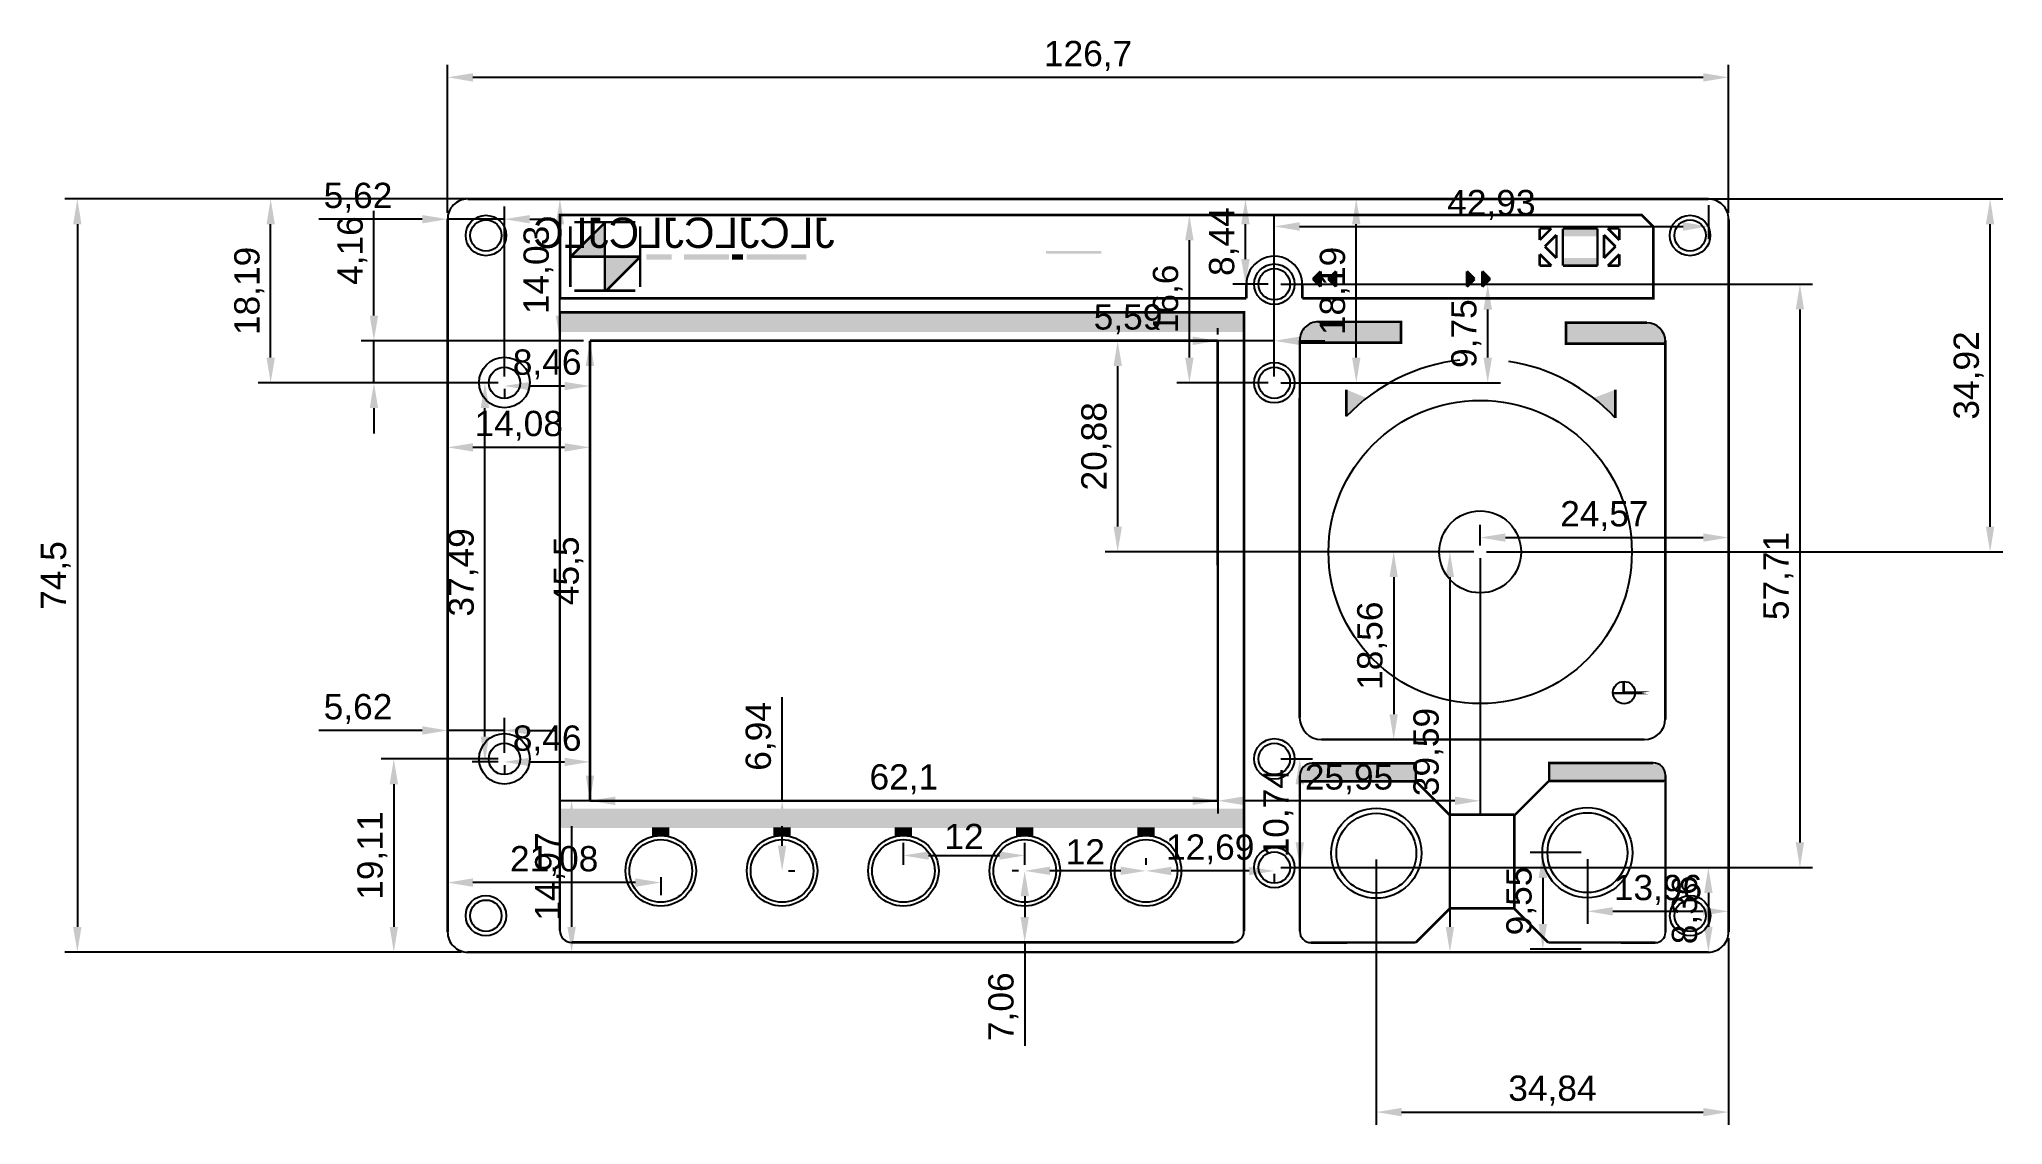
# Model space of a CAD drawing. Header units: millimetres. Extents: x -39 to 155, y -17 to 91.
import ezdxf

# ---------------------------------------------------------------- set-up
doc = ezdxf.new("R2010")
doc.units = ezdxf.units.MM
for name, color, linetype, true_color in [('BoardOutLine', 6, 'Continuous', 0xff00ff), ('Multi-Layer', 7, 'Continuous', 0xc0c0c0), ('TopSilkLayer', 7, 'Continuous', 0xffcc00)]:
    doc.layers.add(name, color=color, linetype=linetype, true_color=true_color)
doc.layers.add('BottomSilkLayer', color=7, linetype='Continuous')
doc.styles.get("Standard").update_dxf_attribs({"font": 'arial.ttf'})
doc.dimstyles.new('ISO-25', dxfattribs={"dimtxt": 2.5, "dimasz": 2.5, "dimexe": 1.25, "dimexo": 0.625, "dimtad": 1, "dimtxsty": 'Standard', "dimcen": 2.5, "dimadec": 0, "dimazin": 0, "dimtfac": 1, "dimtmove": 0, "dimatfit": 3, "dimfxl": 1, "dimarcsym": 0})

msp = doc.modelspace()

# ---------------------------------------------------------------- texts
at = {"layer": 'BottomSilkLayer', "text_generation_flag": 2}
msp.add_text('JLCJLCJLCJLC', height=3, dxfattribs=at).set_placement((39.231, 70.215))

# ---------------------------------------------------------------- blocks, each defined once
blk = doc.blocks.new('*D2')
at = {"color": 0, "lineweight": -2, "transparency": 16777216}
for p, q in [((2.32, 75.06), (-36.93, 75.06)), ((-35.68, 72.56), (-35.68, 3.06)), ((2.32, 0.56), (-36.93, 0.56))]:
    blk.add_line(p, q, dxfattribs=at)
at = {"color": 0, "transparency": 16777216}
for points in [[(-36.1, 72.56), (-35.27, 72.56), (-35.68, 75.06)], [(-36.1, 3.06), (-35.27, 3.06), (-35.68, 0.56)]]:
    blk.add_solid(points, dxfattribs=at)
at = {"layer": 'Defpoints', "color": 0, "transparency": 16777216}
for p in [(2.94, 75.06), (-35.68, 0.56), (2.94, 0.56)]:
    blk.add_point(p, dxfattribs=at)
at = {"color": 0, "transparency": 16777216, "insert": (-37.81, 37.81), "char_height": 2.5, "attachment_point": 5, "rotation": 90}
blk.add_mtext('74,5', dxfattribs=at)
blk = doc.blocks.new('*D3')
at = {"color": 0, "lineweight": -2, "transparency": 16777216}
for p, q in [((0.94, 73.68), (0.94, 88.34)), ((127.64, 73.68), (127.64, 88.34)), ((3.44, 87.09), (125.14, 87.09))]:
    blk.add_line(p, q, dxfattribs=at)
at = {"color": 0, "transparency": 16777216}
for points in [[(3.44, 87.5), (3.44, 86.67), (0.94, 87.09)], [(125.14, 87.5), (125.14, 86.67), (127.64, 87.09)]]:
    blk.add_solid(points, dxfattribs=at)
at = {"layer": 'Defpoints', "color": 0, "transparency": 16777216}
for p in [(127.64, 87.09), (0.94, 73.06), (127.64, 73.06)]:
    blk.add_point(p, dxfattribs=at)
at = {"color": 0, "transparency": 16777216, "insert": (64.29, 89.21), "char_height": 2.5, "attachment_point": 5}
blk.add_mtext('126,7', dxfattribs=at)
blk = doc.blocks.new('*D4')
at = {"color": 0, "lineweight": -2, "transparency": 16777216}
for p, q in [((15.02, 16.15), (15.02, 16.78)), ((74.62, 15.53), (17.52, 15.53)), ((77.12, 14.9), (77.12, 14.28))]:
    blk.add_line(p, q, dxfattribs=at)
at = {"color": 0, "transparency": 16777216}
for points in [[(17.52, 15.95), (17.52, 15.11), (15.02, 15.53)], [(74.62, 15.95), (74.62, 15.11), (77.12, 15.53)]]:
    blk.add_solid(points, dxfattribs=at)
at = {"layer": 'Defpoints', "color": 0, "transparency": 16777216}
for p in [(15.02, 15.53), (15.02, 15.53), (77.12, 15.53)]:
    blk.add_point(p, dxfattribs=at)
at = {"color": 0, "transparency": 16777216, "insert": (46.07, 17.66), "char_height": 2.5, "attachment_point": 5}
blk.add_mtext('62,1', dxfattribs=at)
blk = doc.blocks.new('*D5')
at = {"color": 0, "lineweight": -2, "transparency": 16777216}
for p, q in [((14.39, 61.03), (13.77, 61.03)), ((15.02, 58.53), (15.02, 18.03)), ((14.39, 15.53), (13.77, 15.53))]:
    blk.add_line(p, q, dxfattribs=at)
at = {"color": 0, "transparency": 16777216}
for points in [[(14.6, 58.53), (15.44, 58.53), (15.02, 61.03)], [(14.6, 18.03), (15.44, 18.03), (15.02, 15.53)]]:
    blk.add_solid(points, dxfattribs=at)
at = {"layer": 'Defpoints', "color": 0, "transparency": 16777216}
for p in [(15.02, 61.03), (15.02, 15.53), (15.02, 15.53)]:
    blk.add_point(p, dxfattribs=at)
at = {"color": 0, "transparency": 16777216, "insert": (12.9, 38.28), "char_height": 2.5, "attachment_point": 5, "rotation": 90}
blk.add_mtext('45,5', dxfattribs=at)
blk = doc.blocks.new('*D6')
at = {"color": 0, "lineweight": -2, "transparency": 16777216}
for p, q in [((77.12, 60.4), (77.12, 14.28)), ((103.07, 39.52), (103.07, 14.28)), ((100.57, 15.53), (79.62, 15.53))]:
    blk.add_line(p, q, dxfattribs=at)
at = {"color": 0, "transparency": 16777216}
for points in [[(79.62, 15.95), (79.62, 15.11), (77.12, 15.53)], [(100.57, 15.95), (100.57, 15.11), (103.07, 15.53)]]:
    blk.add_solid(points, dxfattribs=at)
at = {"layer": 'Defpoints', "color": 0, "transparency": 16777216}
for p in [(77.12, 61.03), (103.07, 40.15), (77.12, 15.53)]:
    blk.add_point(p, dxfattribs=at)
at = {"color": 0, "transparency": 16777216, "insert": (90.1, 17.66), "char_height": 2.5, "attachment_point": 5}
blk.add_mtext('25,95', dxfattribs=at)
blk = doc.blocks.new('*D7')
at = {"color": 0, "lineweight": -2, "transparency": 16777216}
for p, q in [((0.94, 73.68), (0.94, 74.31)), ((6.56, 57.49), (6.56, 74.31)), ((-1.56, 73.06), (-11.78, 73.06)), ((6.56, 73.06), (0.94, 73.06)), ((9.06, 73.06), (11.56, 73.06))]:
    blk.add_line(p, q, dxfattribs=at)
at = {"color": 0, "transparency": 16777216}
for points in [[(-1.56, 73.47), (-1.56, 72.64), (0.94, 73.06)], [(9.06, 73.47), (9.06, 72.64), (6.56, 73.06)]]:
    blk.add_solid(points, dxfattribs=at)
at = {"layer": 'Defpoints', "color": 0, "transparency": 16777216}
for p in [(0.94, 73.06), (0.94, 73.06), (6.56, 56.87)]:
    blk.add_point(p, dxfattribs=at)
at = {"color": 0, "transparency": 16777216, "insert": (-7.92, 75.18), "char_height": 2.5, "attachment_point": 5}
blk.add_mtext('5,62', dxfattribs=at)
blk = doc.blocks.new('*D8')
at = {"color": 0, "lineweight": -2, "transparency": 16777216}
for p, q in [((9.06, 56.56), (12.52, 56.56)), ((6.56, 56.27), (6.56, 55.31)), ((15.02, 56.27), (15.02, 55.31))]:
    blk.add_line(p, q, dxfattribs=at)
at = {"color": 0, "transparency": 16777216}
for points in [[(9.06, 56.97), (9.06, 56.14), (6.56, 56.56)], [(12.52, 56.97), (12.52, 56.14), (15.02, 56.56)]]:
    blk.add_solid(points, dxfattribs=at)
at = {"layer": 'Defpoints', "color": 0, "transparency": 16777216}
for p in [(6.56, 56.9), (15.02, 56.9), (15.02, 56.56)]:
    blk.add_point(p, dxfattribs=at)
at = {"color": 0, "transparency": 16777216, "insert": (10.79, 58.69), "char_height": 2.5, "attachment_point": 5}
blk.add_mtext('8,46', dxfattribs=at)
blk = doc.blocks.new('*D9')
at = {"color": 0, "lineweight": -2, "transparency": 16777216}
for p, q in [((15.02, 16.15), (15.02, 20.63)), ((6.56, 19.04), (6.56, 18.13)), ((9.06, 19.38), (12.52, 19.38))]:
    blk.add_line(p, q, dxfattribs=at)
at = {"color": 0, "transparency": 16777216}
for points in [[(9.06, 19.79), (9.06, 18.96), (6.56, 19.38)], [(12.52, 19.79), (12.52, 18.96), (15.02, 19.38)]]:
    blk.add_solid(points, dxfattribs=at)
at = {"layer": 'Defpoints', "color": 0, "transparency": 16777216}
for p in [(6.56, 19.67), (15.02, 19.38), (15.02, 15.53)]:
    blk.add_point(p, dxfattribs=at)
at = {"color": 0, "transparency": 16777216, "insert": (10.79, 21.5), "char_height": 2.5, "attachment_point": 5}
blk.add_mtext('8,46', dxfattribs=at)
blk = doc.blocks.new('*D10')
at = {"color": 0, "lineweight": -2, "transparency": 16777216}
for p, q in [((5.94, 56.87), (3.38, 56.87)), ((4.63, 21.88), (4.63, 54.37)), ((5.94, 19.38), (3.38, 19.38))]:
    blk.add_line(p, q, dxfattribs=at)
at = {"color": 0, "transparency": 16777216}
for points in [[(4.22, 54.37), (5.05, 54.37), (4.63, 56.87)], [(4.22, 21.88), (5.05, 21.88), (4.63, 19.38)]]:
    blk.add_solid(points, dxfattribs=at)
at = {"layer": 'Defpoints', "color": 0, "transparency": 16777216}
for p in [(4.63, 56.87), (6.56, 56.87), (6.56, 19.38)]:
    blk.add_point(p, dxfattribs=at)
at = {"color": 0, "transparency": 16777216, "insert": (2.51, 38.12), "char_height": 2.5, "attachment_point": 5, "rotation": 90}
blk.add_mtext('37,49', dxfattribs=at)
blk = doc.blocks.new('*D11')
at = {"color": 0, "lineweight": -2, "transparency": 16777216}
for p, q in [((77.12, 61.65), (77.12, 62.28)), ((82.71, 57.5), (82.71, 62.28)), ((74.62, 61.03), (64.37, 61.03)), ((82.71, 61.03), (77.12, 61.03)), ((85.21, 61.03), (87.71, 61.03))]:
    blk.add_line(p, q, dxfattribs=at)
at = {"color": 0, "transparency": 16777216}
for points in [[(74.62, 61.45), (74.62, 60.61), (77.12, 61.03)], [(85.21, 61.45), (85.21, 60.61), (82.71, 61.03)]]:
    blk.add_solid(points, dxfattribs=at)
at = {"layer": 'Defpoints', "color": 0, "transparency": 16777216}
for p in [(77.12, 61.03), (77.12, 61.03), (82.71, 56.88)]:
    blk.add_point(p, dxfattribs=at)
at = {"color": 0, "transparency": 16777216, "insert": (68.24, 63.16), "char_height": 2.5, "attachment_point": 5}
blk.add_mtext('5,59', dxfattribs=at)
blk = doc.blocks.new('*D12')
at = {"color": 0, "lineweight": -2, "transparency": 16777216}
for p, q in [((77.12, 60.4), (77.12, 14.28)), ((103.07, 39.52), (103.07, 14.28)), ((100.57, 15.53), (79.62, 15.53))]:
    blk.add_line(p, q, dxfattribs=at)
at = {"color": 0, "transparency": 16777216}
for points in [[(79.62, 15.95), (79.62, 15.11), (77.12, 15.53)], [(100.57, 15.95), (100.57, 15.11), (103.07, 15.53)]]:
    blk.add_solid(points, dxfattribs=at)
at = {"layer": 'Defpoints', "color": 0, "transparency": 16777216}
for p in [(77.12, 61.03), (103.07, 40.15), (77.12, 15.53)]:
    blk.add_point(p, dxfattribs=at)
at = {"color": 0, "transparency": 16777216, "insert": (90.1, 17.66), "char_height": 2.5, "attachment_point": 5}
blk.add_mtext('25,95', dxfattribs=at)
blk = doc.blocks.new('*D13')
at = {"color": 0, "lineweight": -2, "transparency": 16777216}
for p, q in [((0.94, 3.18), (0.94, 8.69)), ((22.02, 7.96), (22.02, 6.19)), ((19.52, 7.44), (3.44, 7.44))]:
    blk.add_line(p, q, dxfattribs=at)
at = {"color": 0, "transparency": 16777216}
for points in [[(3.44, 7.86), (3.44, 7.02), (0.94, 7.44)], [(19.52, 7.86), (19.52, 7.02), (22.02, 7.44)]]:
    blk.add_solid(points, dxfattribs=at)
at = {"layer": 'Defpoints', "color": 0, "transparency": 16777216}
for p in [(22.02, 8.59), (0.94, 7.44), (0.94, 2.56)]:
    blk.add_point(p, dxfattribs=at)
at = {"color": 0, "transparency": 16777216, "insert": (11.48, 9.57), "char_height": 2.5, "attachment_point": 5}
blk.add_mtext('21,08', dxfattribs=at)
blk = doc.blocks.new('*D14')
at = {"color": 0, "lineweight": -2, "transparency": 16777216}
for p, q in [((34.03, 15.53), (34.03, 25.78)), ((34.65, 15.53), (35.28, 15.53)), ((34.03, 11.09), (34.03, 13.03)), ((34.65, 8.59), (35.28, 8.59))]:
    blk.add_line(p, q, dxfattribs=at)
at = {"color": 0, "transparency": 16777216}
for points in [[(33.61, 13.03), (34.44, 13.03), (34.03, 15.53)], [(33.61, 11.09), (34.44, 11.09), (34.03, 8.59)]]:
    blk.add_solid(points, dxfattribs=at)
at = {"layer": 'Defpoints', "color": 0, "transparency": 16777216}
for p in [(34.02, 15.53), (34.03, 15.53), (34.02, 8.59)]:
    blk.add_point(p, dxfattribs=at)
at = {"color": 0, "transparency": 16777216, "insert": (31.9, 21.9), "char_height": 2.5, "attachment_point": 5, "rotation": 90}
blk.add_mtext('6,94', dxfattribs=at)
blk = doc.blocks.new('*D15')
at = {"color": 0, "lineweight": -2, "transparency": 16777216}
for p, q in [((113.68, 9.77), (113.68, 3.35)), ((127.64, 3.18), (127.64, 5.85)), ((116.18, 4.6), (125.14, 4.6))]:
    blk.add_line(p, q, dxfattribs=at)
at = {"color": 0, "transparency": 16777216}
for points in [[(116.18, 5.01), (116.18, 4.18), (113.68, 4.6)], [(125.14, 5.01), (125.14, 4.18), (127.64, 4.6)]]:
    blk.add_solid(points, dxfattribs=at)
at = {"layer": 'Defpoints', "color": 0, "transparency": 16777216}
for p in [(113.68, 10.4), (127.64, 4.6), (127.64, 2.56)]:
    blk.add_point(p, dxfattribs=at)
at = {"color": 0, "transparency": 16777216, "insert": (120.66, 6.72), "char_height": 2.5, "attachment_point": 5}
blk.add_mtext('13,96', dxfattribs=at)
blk = doc.blocks.new('*D16')
at = {"color": 0, "lineweight": -2, "transparency": 16777216}
for p, q in [((113.06, 10.4), (108.02, 10.4)), ((109.27, 7.9), (109.27, 3.35)), ((113.06, 0.85), (108.02, 0.85))]:
    blk.add_line(p, q, dxfattribs=at)
at = {"color": 0, "transparency": 16777216}
for points in [[(108.85, 7.9), (109.69, 7.9), (109.27, 10.4)], [(108.85, 3.35), (109.69, 3.35), (109.27, 0.85)]]:
    blk.add_solid(points, dxfattribs=at)
at = {"layer": 'Defpoints', "color": 0, "transparency": 16777216}
for p in [(113.68, 10.4), (109.27, 0.85), (113.68, 0.85)]:
    blk.add_point(p, dxfattribs=at)
at = {"color": 0, "transparency": 16777216, "insert": (107.14, 5.62), "char_height": 2.5, "attachment_point": 5, "rotation": 90}
blk.add_mtext('9,55', dxfattribs=at)
blk = doc.blocks.new('*D17')
at = {"color": 0, "lineweight": -2, "transparency": 16777216}
for p, q in [((7.23, 75.06), (13.3, 75.06)), ((12.05, 63.53), (12.05, 72.56)), ((14.39, 61.03), (10.8, 61.03))]:
    blk.add_line(p, q, dxfattribs=at)
at = {"color": 0, "transparency": 16777216}
for points in [[(11.64, 72.56), (12.47, 72.56), (12.05, 75.06)], [(11.64, 63.53), (12.47, 63.53), (12.05, 61.03)]]:
    blk.add_solid(points, dxfattribs=at)
at = {"layer": 'Defpoints', "color": 0, "transparency": 16777216}
for p in [(6.61, 75.06), (12.05, 75.06), (15.02, 61.03)]:
    blk.add_point(p, dxfattribs=at)
at = {"color": 0, "transparency": 16777216, "insert": (9.93, 68.04), "char_height": 2.5, "attachment_point": 5, "rotation": 90}
blk.add_mtext('14,03', dxfattribs=at)
blk = doc.blocks.new('*D18')
at = {"color": 0, "lineweight": -2, "transparency": 16777216}
for p, q in [((57.4, 8.59), (56.77, 8.59)), ((58.02, 6.09), (58.02, 4.03)), ((78.07, 1.53), (56.77, 1.53)), ((58.02, 1.53), (58.02, -8.7))]:
    blk.add_line(p, q, dxfattribs=at)
at = {"color": 0, "transparency": 16777216}
for points in [[(57.61, 6.09), (58.44, 6.09), (58.02, 8.59)], [(57.61, 4.03), (58.44, 4.03), (58.02, 1.53)]]:
    blk.add_solid(points, dxfattribs=at)
at = {"layer": 'Defpoints', "color": 0, "transparency": 16777216}
for p in [(58.02, 8.59), (58.02, 1.53), (78.7, 1.53)]:
    blk.add_point(p, dxfattribs=at)
at = {"color": 0, "transparency": 16777216, "insert": (55.9, -4.84), "char_height": 2.5, "attachment_point": 5, "rotation": 90}
blk.add_mtext('7,06', dxfattribs=at)
blk = doc.blocks.new('*D19')
at = {"color": 0, "lineweight": -2, "transparency": 16777216}
for p, q in [((0.94, 72.43), (0.94, 49.24)), ((15.02, 60.41), (15.02, 49.24)), ((12.52, 50.49), (3.44, 50.49))]:
    blk.add_line(p, q, dxfattribs=at)
at = {"color": 0, "transparency": 16777216}
for points in [[(3.44, 50.9), (3.44, 50.07), (0.94, 50.49)], [(12.52, 50.9), (12.52, 50.07), (15.02, 50.49)]]:
    blk.add_solid(points, dxfattribs=at)
at = {"layer": 'Defpoints', "color": 0, "transparency": 16777216}
for p in [(0.94, 73.06), (15.02, 61.03), (0.94, 50.49)]:
    blk.add_point(p, dxfattribs=at)
at = {"color": 0, "transparency": 16777216, "insert": (7.98, 52.62), "char_height": 2.5, "attachment_point": 5}
blk.add_mtext('14,08', dxfattribs=at)
blk = doc.blocks.new('*D20')
at = {"color": 0, "lineweight": -2, "transparency": 16777216}
for p, q in [((5.94, 19.67), (-5.63, 19.67)), ((-4.38, 17.17), (-4.38, 3.06)), ((2.32, 0.56), (-5.63, 0.56))]:
    blk.add_line(p, q, dxfattribs=at)
at = {"color": 0, "transparency": 16777216}
for points in [[(-4.79, 17.17), (-3.96, 17.17), (-4.38, 19.67)], [(-4.79, 3.06), (-3.96, 3.06), (-4.38, 0.56)]]:
    blk.add_solid(points, dxfattribs=at)
at = {"layer": 'Defpoints', "color": 0, "transparency": 16777216}
for p in [(6.56, 19.67), (-4.38, 0.56), (2.94, 0.56)]:
    blk.add_point(p, dxfattribs=at)
at = {"color": 0, "transparency": 16777216, "insert": (-6.5, 10.11), "char_height": 2.5, "attachment_point": 5, "rotation": 90}
blk.add_mtext('19,11', dxfattribs=at)
blk = doc.blocks.new('*D21')
at = {"color": 0, "lineweight": -2, "transparency": 16777216}
for p, q in [((0.94, 20.29), (0.94, 23.74)), ((6.56, 20.29), (6.56, 23.74)), ((-1.56, 22.49), (-11.78, 22.49)), ((6.56, 22.49), (0.94, 22.49)), ((9.06, 22.49), (11.56, 22.49))]:
    blk.add_line(p, q, dxfattribs=at)
at = {"color": 0, "transparency": 16777216}
for points in [[(-1.56, 22.9), (-1.56, 22.07), (0.94, 22.49)], [(9.06, 22.9), (9.06, 22.07), (6.56, 22.49)]]:
    blk.add_solid(points, dxfattribs=at)
at = {"layer": 'Defpoints', "color": 0, "transparency": 16777216}
for p in [(0.94, 22.49), (0.94, 19.67), (6.56, 19.67)]:
    blk.add_point(p, dxfattribs=at)
at = {"color": 0, "transparency": 16777216, "insert": (-7.92, 24.61), "char_height": 2.5, "attachment_point": 5}
blk.add_mtext('5,62', dxfattribs=at)
blk = doc.blocks.new('*D22')
at = {"color": 0, "lineweight": -2, "transparency": 16777216}
for p, q in [((5.98, 75.06), (-17.81, 75.06)), ((-16.56, 59.37), (-16.56, 72.56)), ((5.94, 56.87), (-17.81, 56.87))]:
    blk.add_line(p, q, dxfattribs=at)
at = {"color": 0, "transparency": 16777216}
for points in [[(-16.97, 72.56), (-16.14, 72.56), (-16.56, 75.06)], [(-16.97, 59.37), (-16.14, 59.37), (-16.56, 56.87)]]:
    blk.add_solid(points, dxfattribs=at)
at = {"layer": 'Defpoints', "color": 0, "transparency": 16777216}
for p in [(-16.56, 75.06), (6.61, 75.06), (6.56, 56.87)]:
    blk.add_point(p, dxfattribs=at)
at = {"color": 0, "transparency": 16777216, "insert": (-18.68, 65.96), "char_height": 2.5, "attachment_point": 5, "rotation": 90}
blk.add_mtext('18,19', dxfattribs=at)
blk = doc.blocks.new('*D23')
at = {"color": 0, "lineweight": -2, "transparency": 16777216}
for p, q in [((92.8, 9.72), (92.8, -16.51)), ((127.64, 1.93), (127.64, -16.51)), ((95.3, -15.26), (125.14, -15.26))]:
    blk.add_line(p, q, dxfattribs=at)
at = {"color": 0, "transparency": 16777216}
for points in [[(95.3, -14.85), (95.3, -15.68), (92.8, -15.26)], [(125.14, -14.85), (125.14, -15.68), (127.64, -15.26)]]:
    blk.add_solid(points, dxfattribs=at)
at = {"layer": 'Defpoints', "color": 0, "transparency": 16777216}
for p in [(92.8, 10.35), (127.64, 2.56), (127.64, -15.26)]:
    blk.add_point(p, dxfattribs=at)
at = {"color": 0, "transparency": 16777216, "insert": (110.22, -13.13), "char_height": 2.5, "attachment_point": 5}
blk.add_mtext('34,84', dxfattribs=at)
blk = doc.blocks.new('*D24')
at = {"color": 0, "lineweight": -2, "transparency": 16777216}
for p, q in [((127.64, 72.43), (127.64, 40.32)), ((103.07, 40.77), (103.07, 42.82)), ((105.57, 41.57), (125.14, 41.57))]:
    blk.add_line(p, q, dxfattribs=at)
at = {"color": 0, "transparency": 16777216}
for points in [[(105.57, 41.98), (105.57, 41.15), (103.07, 41.57)], [(125.14, 41.98), (125.14, 41.15), (127.64, 41.57)]]:
    blk.add_solid(points, dxfattribs=at)
at = {"layer": 'Defpoints', "color": 0, "transparency": 16777216}
for p in [(127.64, 73.06), (127.64, 41.57), (103.07, 40.15)]:
    blk.add_point(p, dxfattribs=at)
at = {"color": 0, "transparency": 16777216, "insert": (115.36, 43.69), "char_height": 2.5, "attachment_point": 5}
blk.add_mtext('24,57', dxfattribs=at)
blk = doc.blocks.new('*D25')
at = {"color": 0, "lineweight": -2, "transparency": 16777216}
for p, q in [((121.55, 75.06), (78.61, 75.06)), ((79.86, 69.12), (79.86, 72.56)), ((82.09, 66.62), (78.61, 66.62))]:
    blk.add_line(p, q, dxfattribs=at)
at = {"color": 0, "transparency": 16777216}
for points in [[(79.44, 72.56), (80.27, 72.56), (79.86, 75.06)], [(79.44, 69.12), (80.27, 69.12), (79.86, 66.62)]]:
    blk.add_solid(points, dxfattribs=at)
at = {"layer": 'Defpoints', "color": 0, "transparency": 16777216}
for p in [(79.86, 75.06), (122.17, 75.06), (82.71, 66.62)]:
    blk.add_point(p, dxfattribs=at)
at = {"color": 0, "transparency": 16777216, "insert": (77.73, 70.84), "char_height": 2.5, "attachment_point": 5, "rotation": 90}
blk.add_mtext('8,44', dxfattribs=at)
blk = doc.blocks.new('*D26')
at = {"color": 0, "lineweight": -2, "transparency": 16777216}
for p, q in [((73.69, 73.47), (73.06, 73.47)), ((74.31, 59.37), (74.31, 70.97)), ((82.09, 56.87), (73.06, 56.87))]:
    blk.add_line(p, q, dxfattribs=at)
at = {"color": 0, "transparency": 16777216}
for points in [[(73.89, 70.97), (74.73, 70.97), (74.31, 73.47)], [(73.89, 59.37), (74.73, 59.37), (74.31, 56.87)]]:
    blk.add_solid(points, dxfattribs=at)
at = {"layer": 'Defpoints', "color": 0, "transparency": 16777216}
for p in [(74.31, 73.47), (74.31, 73.47), (82.71, 56.87)]:
    blk.add_point(p, dxfattribs=at)
at = {"color": 0, "transparency": 16777216, "insert": (72.18, 65.17), "char_height": 2.5, "attachment_point": 5, "rotation": 90}
blk.add_mtext('16,6', dxfattribs=at)
blk = doc.blocks.new('*D27')
at = {"color": 0, "lineweight": -2, "transparency": 16777216}
for p, q in [((125.64, 74.43), (125.64, 71.09)), ((82.71, 57.49), (82.71, 73.59)), ((85.21, 72.34), (123.14, 72.34))]:
    blk.add_line(p, q, dxfattribs=at)
at = {"color": 0, "transparency": 16777216}
for points in [[(85.21, 72.76), (85.21, 71.92), (82.71, 72.34)], [(123.14, 72.76), (123.14, 71.92), (125.64, 72.34)]]:
    blk.add_solid(points, dxfattribs=at)
at = {"layer": 'Defpoints', "color": 0, "transparency": 16777216}
for p in [(125.64, 75.06), (125.64, 72.34), (82.71, 56.87)]:
    blk.add_point(p, dxfattribs=at)
at = {"color": 0, "transparency": 16777216, "insert": (104.18, 74.47), "char_height": 2.5, "attachment_point": 5}
blk.add_mtext('42,93', dxfattribs=at)
blk = doc.blocks.new('*D28')
at = {"color": 0, "lineweight": -2, "transparency": 16777216}
for p, q in [((83.34, 75.06), (92.07, 75.06)), ((90.82, 59.37), (90.82, 72.56)), ((83.34, 56.87), (92.07, 56.87))]:
    blk.add_line(p, q, dxfattribs=at)
at = {"color": 0, "transparency": 16777216}
for points in [[(90.4, 72.56), (91.23, 72.56), (90.82, 75.06)], [(90.4, 59.37), (91.23, 59.37), (90.82, 56.87)]]:
    blk.add_solid(points, dxfattribs=at)
at = {"layer": 'Defpoints', "color": 0, "transparency": 16777216}
for p in [(82.71, 75.06), (90.82, 75.06), (82.71, 56.87)]:
    blk.add_point(p, dxfattribs=at)
at = {"color": 0, "transparency": 16777216, "insert": (88.69, 65.96), "char_height": 2.5, "attachment_point": 5, "rotation": 90}
blk.add_mtext('18,19', dxfattribs=at)
blk = doc.blocks.new('*D29')
at = {"color": 0, "lineweight": -2, "transparency": 16777216}
for p, q in [((46.02, 9.21), (46.02, 11.37)), ((48.52, 10.12), (55.52, 10.12)), ((58.02, 9.21), (58.02, 11.37)), ((83.34, 8.92), (126.89, 8.92)), ((125.64, 6.42), (125.64, 3.06)), ((125.02, 0.56), (124.39, 0.56))]:
    blk.add_line(p, q, dxfattribs=at)
at = {"color": 0, "transparency": 16777216}
for points in [[(48.52, 10.53), (48.52, 9.7), (46.02, 10.12)], [(55.52, 10.53), (55.52, 9.7), (58.02, 10.12)], [(125.23, 6.42), (126.06, 6.42), (125.64, 8.92)], [(125.23, 3.06), (126.06, 3.06), (125.64, 0.56)]]:
    blk.add_solid(points, dxfattribs=at)
at = {"layer": 'Defpoints', "color": 0, "transparency": 16777216}
for p in [(58.02, 10.12), (46.02, 8.59), (58.02, 8.59), (82.71, 8.92), (125.64, 0.56), (125.64, 0.56)]:
    blk.add_point(p, dxfattribs=at)
at = {"color": 0, "transparency": 16777216, "insert": (52.02, 12), "char_height": 2.5, "attachment_point": 5}
blk.add_mtext('12', dxfattribs=at)
at = {"color": 0, "transparency": 16777216, "insert": (123.51, 4.74), "char_height": 2.5, "attachment_point": 5, "rotation": 90}
blk.add_mtext('8,36', dxfattribs=at)
blk = doc.blocks.new('*D30')
at = {"color": 0, "lineweight": -2, "transparency": 16777216}
for p, q in [((70.02, 9.21), (70.02, 9.84)), ((80.21, 8.59), (72.52, 8.59)), ((82.71, 8.29), (82.71, 7.34))]:
    blk.add_line(p, q, dxfattribs=at)
at = {"color": 0, "transparency": 16777216}
for points in [[(72.52, 9.01), (72.52, 8.17), (70.02, 8.59)], [(80.21, 9.01), (80.21, 8.17), (82.71, 8.59)]]:
    blk.add_solid(points, dxfattribs=at)
at = {"layer": 'Defpoints', "color": 0, "transparency": 16777216}
for p in [(70.02, 8.59), (70.02, 8.59), (82.71, 8.92)]:
    blk.add_point(p, dxfattribs=at)
at = {"color": 0, "transparency": 16777216, "insert": (76.37, 10.72), "char_height": 2.5, "attachment_point": 5}
blk.add_mtext('12,69', dxfattribs=at)
blk = doc.blocks.new('*D31')
at = {"color": 0, "lineweight": -2, "transparency": 16777216}
for p, q in [((58.02, 9.21), (58.02, 9.85)), ((70.02, 9.21), (70.02, 9.85)), ((67.52, 8.6), (60.52, 8.6))]:
    blk.add_line(p, q, dxfattribs=at)
at = {"color": 0, "transparency": 16777216}
for points in [[(60.52, 9.02), (60.52, 8.19), (58.02, 8.6)], [(67.52, 9.02), (67.52, 8.19), (70.02, 8.6)]]:
    blk.add_solid(points, dxfattribs=at)
at = {"layer": 'Defpoints', "color": 0, "transparency": 16777216}
for p in [(58.02, 8.6), (58.02, 8.59), (70.02, 8.59)]:
    blk.add_point(p, dxfattribs=at)
at = {"color": 0, "transparency": 16777216, "insert": (64.02, 10.48), "char_height": 2.5, "attachment_point": 5}
blk.add_mtext('12', dxfattribs=at)
blk = doc.blocks.new('*D32')
at = {"color": 0, "lineweight": -2, "transparency": 16777216}
for p, q in [((29.79, 15.53), (11.96, 15.53)), ((13.21, 13.03), (13.21, 3.06)), ((3.57, 0.56), (14.46, 0.56))]:
    blk.add_line(p, q, dxfattribs=at)
at = {"color": 0, "transparency": 16777216}
for points in [[(12.79, 13.03), (13.62, 13.03), (13.21, 15.53)], [(12.79, 3.06), (13.62, 3.06), (13.21, 0.56)]]:
    blk.add_solid(points, dxfattribs=at)
at = {"layer": 'Defpoints', "color": 0, "transparency": 16777216}
for p in [(30.42, 15.53), (2.94, 0.56), (13.21, 0.56)]:
    blk.add_point(p, dxfattribs=at)
at = {"color": 0, "transparency": 16777216, "insert": (11.08, 8.04), "char_height": 2.5, "attachment_point": 5, "rotation": 90}
blk.add_mtext('14,97', dxfattribs=at)
blk = doc.blocks.new('*D33')
at = {"color": 0, "lineweight": -2, "transparency": 16777216}
for p, q in [((83.34, 66.62), (105.07, 66.62)), ((103.82, 59.37), (103.82, 64.12)), ((83.34, 56.87), (105.07, 56.87))]:
    blk.add_line(p, q, dxfattribs=at)
at = {"color": 0, "transparency": 16777216}
for points in [[(103.4, 64.12), (104.24, 64.12), (103.82, 66.62)], [(103.4, 59.37), (104.24, 59.37), (103.82, 56.87)]]:
    blk.add_solid(points, dxfattribs=at)
at = {"layer": 'Defpoints', "color": 0, "transparency": 16777216}
for p in [(82.71, 66.62), (103.82, 66.62), (82.71, 56.87)]:
    blk.add_point(p, dxfattribs=at)
at = {"color": 0, "transparency": 16777216, "insert": (101.69, 61.74), "char_height": 2.5, "attachment_point": 5, "rotation": 90}
blk.add_mtext('9,75', dxfattribs=at)
blk = doc.blocks.new('*D34')
at = {"color": 0, "lineweight": -2, "transparency": 16777216}
for p, q in [((-6.35, 63.53), (-6.35, 73.87)), ((14.39, 61.03), (-7.6, 61.03)), ((-6.35, 56.87), (-6.35, 61.03)), ((5.94, 56.87), (-7.6, 56.87)), ((-6.35, 54.37), (-6.35, 51.87))]:
    blk.add_line(p, q, dxfattribs=at)
at = {"color": 0, "transparency": 16777216}
for points in [[(-6.76, 63.53), (-5.93, 63.53), (-6.35, 61.03)], [(-6.76, 54.37), (-5.93, 54.37), (-6.35, 56.87)]]:
    blk.add_solid(points, dxfattribs=at)
at = {"layer": 'Defpoints', "color": 0, "transparency": 16777216}
for p in [(-6.35, 61.03), (15.02, 61.03), (6.56, 56.87)]:
    blk.add_point(p, dxfattribs=at)
at = {"color": 0, "transparency": 16777216, "insert": (-8.47, 69.95), "char_height": 2.5, "attachment_point": 5, "rotation": 90}
blk.add_mtext('4,16', dxfattribs=at)
blk = doc.blocks.new('*D35')
at = {"color": 0, "lineweight": -2, "transparency": 16777216}
for p, q in [((83.34, 19.67), (86.48, 19.67)), ((85.23, 17.17), (85.23, 11.43)), ((83.34, 8.93), (86.48, 8.93))]:
    blk.add_line(p, q, dxfattribs=at)
at = {"color": 0, "transparency": 16777216}
for points in [[(84.81, 17.17), (85.65, 17.17), (85.23, 19.67)], [(84.81, 11.43), (85.65, 11.43), (85.23, 8.93)]]:
    blk.add_solid(points, dxfattribs=at)
at = {"layer": 'Defpoints', "color": 0, "transparency": 16777216}
for p in [(82.71, 19.67), (82.71, 8.93), (85.23, 8.93)]:
    blk.add_point(p, dxfattribs=at)
at = {"color": 0, "transparency": 16777216, "insert": (83.1, 14.3), "char_height": 2.5, "attachment_point": 5, "rotation": 90}
blk.add_mtext('10,74', dxfattribs=at)
blk = doc.blocks.new('*D36')
at = {"color": 0, "lineweight": -2, "transparency": 16777216}
for p, q in [((83.34, 66.63), (135.95, 66.63)), ((134.7, 64.13), (134.7, 11.42)), ((83.34, 8.92), (135.95, 8.92))]:
    blk.add_line(p, q, dxfattribs=at)
at = {"color": 0, "transparency": 16777216}
for points in [[(134.28, 64.13), (135.11, 64.13), (134.7, 66.63)], [(134.28, 11.42), (135.11, 11.42), (134.7, 8.92)]]:
    blk.add_solid(points, dxfattribs=at)
at = {"layer": 'Defpoints', "color": 0, "transparency": 16777216}
for p in [(82.71, 66.63), (82.71, 8.92), (134.7, 8.92)]:
    blk.add_point(p, dxfattribs=at)
at = {"color": 0, "transparency": 16777216, "insert": (132.57, 37.77), "char_height": 2.5, "attachment_point": 5, "rotation": 90}
blk.add_mtext('57,71', dxfattribs=at)
blk = doc.blocks.new('*D37')
at = {"color": 0, "lineweight": -2, "transparency": 16777216}
for p, q in [((102.45, 40.15), (98.83, 40.15)), ((100.08, 37.65), (100.08, 3.06)), ((123.77, 0.56), (98.83, 0.56))]:
    blk.add_line(p, q, dxfattribs=at)
at = {"color": 0, "transparency": 16777216}
for points in [[(99.66, 37.65), (100.49, 37.65), (100.08, 40.15)], [(99.66, 3.06), (100.49, 3.06), (100.08, 0.56)]]:
    blk.add_solid(points, dxfattribs=at)
at = {"layer": 'Defpoints', "color": 0, "transparency": 16777216}
for p in [(103.07, 40.15), (100.08, 0.56), (124.39, 0.56)]:
    blk.add_point(p, dxfattribs=at)
at = {"color": 0, "transparency": 16777216, "insert": (97.95, 20.35), "char_height": 2.5, "attachment_point": 5, "rotation": 90}
blk.add_mtext('39,59', dxfattribs=at)
blk = doc.blocks.new('*D38')
at = {"color": 0, "lineweight": -2, "transparency": 16777216}
for p, q in [((103.7, 75.06), (154.76, 75.06)), ((153.51, 42.64), (153.51, 72.56)), ((103.7, 40.14), (154.76, 40.14))]:
    blk.add_line(p, q, dxfattribs=at)
at = {"color": 0, "transparency": 16777216}
for points in [[(153.09, 72.56), (153.92, 72.56), (153.51, 75.06)], [(153.09, 42.64), (153.92, 42.64), (153.51, 40.14)]]:
    blk.add_solid(points, dxfattribs=at)
at = {"layer": 'Defpoints', "color": 0, "transparency": 16777216}
for p in [(103.07, 75.06), (153.51, 75.06), (103.07, 40.14)]:
    blk.add_point(p, dxfattribs=at)
at = {"color": 0, "transparency": 16777216, "insert": (151.38, 57.6), "char_height": 2.5, "attachment_point": 5, "rotation": 90}
blk.add_mtext('34,92', dxfattribs=at)
blk = doc.blocks.new('*D39')
at = {"color": 0, "lineweight": -2, "transparency": 16777216}
for p, q in [((76.49, 61.03), (65.97, 61.03)), ((67.22, 42.65), (67.22, 58.53)), ((102.45, 40.15), (65.97, 40.15))]:
    blk.add_line(p, q, dxfattribs=at)
at = {"color": 0, "transparency": 16777216}
for points in [[(66.81, 58.53), (67.64, 58.53), (67.22, 61.03)], [(66.81, 42.65), (67.64, 42.65), (67.22, 40.15)]]:
    blk.add_solid(points, dxfattribs=at)
at = {"layer": 'Defpoints', "color": 0, "transparency": 16777216}
for p in [(67.22, 61.03), (77.11, 61.03), (103.07, 40.15)]:
    blk.add_point(p, dxfattribs=at)
at = {"color": 0, "transparency": 16777216, "insert": (65.1, 50.59), "char_height": 2.5, "attachment_point": 5, "rotation": 90}
blk.add_mtext('20,88', dxfattribs=at)
blk = doc.blocks.new('*D40')
at = {"color": 0, "lineweight": -2, "transparency": 16777216}
for p, q in [((102.45, 40.15), (93.27, 40.15)), ((94.52, 37.65), (94.52, 24.09)), ((102.45, 21.59), (93.27, 21.59))]:
    blk.add_line(p, q, dxfattribs=at)
at = {"color": 0, "transparency": 16777216}
for points in [[(94.1, 37.65), (94.93, 37.65), (94.52, 40.15)], [(94.1, 24.09), (94.93, 24.09), (94.52, 21.59)]]:
    blk.add_solid(points, dxfattribs=at)
at = {"layer": 'Defpoints', "color": 0, "transparency": 16777216}
for p in [(103.07, 40.15), (94.52, 21.59), (103.07, 21.59)]:
    blk.add_point(p, dxfattribs=at)
at = {"color": 0, "transparency": 16777216, "insert": (92.39, 30.87), "char_height": 2.5, "attachment_point": 5, "rotation": 90}
blk.add_mtext('18,56', dxfattribs=at)

# ---------------------------------------------------------------- dimensions: what is measured, and where the dimension line sits
for base, p1, p2, picture, middle in [((127.642, 87.087), (0.942, 73.057), (127.642, 73.057), '*D3', (64.292, 89.214)), ((0.942, 73.057), (6.561, 56.87), (0.942, 73.057), '*D7', (-7.918, 75.184)), ((125.641, 72.339), (82.711, 56.87), (125.641, 75.057), '*D27', (104.176, 74.467)), ((0.942, 50.488), (15.019, 61.031), (0.942, 73.057), '*D19', (7.98, 52.615)), ((127.642, 41.566), (103.071, 40.147), (127.642, 73.057), '*D24', (115.357, 43.694)), ((77.119, 61.03), (82.711, 56.88), (77.119, 61.03), '*D11', (68.244, 63.157)), ((15.019, 56.558), (6.561, 56.9), (15.019, 56.9), '*D8', (10.79, 58.686)), ((77.119, 15.53), (103.071, 40.147), (77.119, 61.03), '*D6', (90.095, 17.657)), ((77.119, 15.53), (103.071, 40.147), (77.119, 61.03), '*D12', (90.095, 17.657)), ((0.942, 22.486), (6.561, 19.667), (0.942, 19.667), '*D21', (-7.918, 24.614)), ((15.019, 19.376), (6.561, 19.667), (15.019, 15.529), '*D9', (10.79, 21.504)), ((15.019, 15.529), (77.12, 15.53), (15.019, 15.529), '*D4', (46.07, 17.657)), ((58.023, 10.117), (46.023, 8.59), (58.023, 8.59), '*D29', (52.023, 11.997)), ((58.023, 8.604), (70.023, 8.59), (58.023, 8.59), '*D31', (64.023, 10.484)), ((70.023, 8.59), (82.713, 8.919), (70.023, 8.59), '*D30', (76.368, 10.717)), ((0.942, 7.441), (22.023, 8.59), (0.942, 2.557), '*D13', (11.482, 9.569)), ((127.642, -15.262), (92.801, 10.347), (127.642, 2.557), '*D23', (110.222, -13.134)), ((127.642, 4.597), (113.681, 10.397), (127.642, 2.557), '*D15', (120.662, 6.724))]:
    dim = msp.add_linear_dim(base=base, p1=p1, p2=p2, dimstyle='ISO-25')
    dim.commit()
    dim.dimension.update_dxf_attribs({"geometry": picture, "text_midpoint": middle})
for base, p1, p2, picture, middle in [((-35.683, 0.557), (2.941, 75.057), (2.941, 0.557), '*D2', (-37.806, 37.807)), ((-16.557, 75.057), (6.561, 56.87), (6.609, 75.057), '*D22', (-18.684, 65.964)), ((-6.347, 61.031), (6.561, 56.87), (15.019, 61.031), '*D34', (-8.475, 69.952)), ((12.052, 75.057), (15.019, 61.031), (6.609, 75.057), '*D17', (9.925, 68.044)), ((79.856, 75.057), (82.711, 66.617), (122.174, 75.057), '*D25', (77.729, 70.837)), ((90.818, 75.057), (82.711, 56.87), (82.711, 75.057), '*D28', (88.691, 65.964)), ((153.508, 75.057), (103.075, 40.14), (103.071, 75.057), '*D38', (151.38, 57.599)), ((74.31, 73.467), (82.711, 56.87), (74.31, 73.467), '*D26', (72.183, 65.169)), ((103.819, 66.617), (82.711, 56.87), (82.711, 66.617), '*D33', (101.692, 61.743)), ((134.697, 8.919), (82.712, 66.627), (82.713, 8.919), '*D36', (132.569, 37.773)), ((15.019, 15.529), (15.019, 61.031), (15.019, 15.529), '*D5', (12.897, 38.28)), ((67.223, 61.031), (103.071, 40.147), (77.112, 61.031), '*D39', (65.095, 50.589)), ((4.633, 56.87), (6.561, 19.376), (6.561, 56.87), '*D10', (2.506, 38.123)), ((94.516, 21.59), (103.071, 40.147), (103.071, 21.59), '*D40', (92.389, 30.868)), ((100.076, 0.557), (103.071, 40.147), (124.392, 0.557), '*D37', (97.949, 20.352)), ((34.027, 15.529), (34.02, 8.59), (34.02, 15.529), '*D14', (31.9, 21.903)), ((-4.377, 0.557), (6.561, 19.667), (2.941, 0.557), '*D20', (-6.504, 10.112)), ((85.232, 8.929), (82.711, 19.667), (82.713, 8.929), '*D35', (83.104, 14.298)), ((13.206, 0.557), (30.418, 15.529), (2.941, 0.557), '*D32', (11.079, 8.043)), ((125.642, 0.557), (82.713, 8.919), (125.642, 0.557), '*D29', (123.514, 4.738)), ((109.269, 0.847), (113.681, 10.397), (113.681, 0.847), '*D16', (107.141, 5.622)), ((58.0234, 1.5253), (58.0234, 8.5895), (78.6993, 1.5253), '*D18', (55.896, -4.8356))]:
    dim = msp.add_linear_dim(base=base, p1=p1, p2=p2, angle=90, dimstyle='ISO-25')
    dim.commit()
    dim.dimension.update_dxf_attribs({"geometry": picture, "text_midpoint": middle})

# ---------------------------------------------------------------- hatches: boundary and pattern name
at = {"layer": 'TopSilkLayer'}
for points in [[(13.171, 69.39), (13.285, 69.516), (13.302, 69.516), (16.491, 72.6), (16.491, 69.38), (16.461, 69.35), (19.931, 69.35), (16.571, 65.99), (16.571, 69.24), (16.461, 69.35), (16.451, 69.35), (13.341, 69.279), (13.171, 69.39)], [(111.252, 72.136), (114.681, 72.136), (114.681, 71.374), (111.252, 71.374), (111.252, 72.136)], [(20.601, 69.57), (23.111, 69.57), (23.111, 69.07), (20.601, 69.07), (20.601, 69.57)], [(24.311, 69.57), (28.771, 69.57), (28.771, 69.07), (24.311, 69.07), (24.311, 69.57)], [(29.081, 69.57), (30.171, 69.57), (30.171, 69.07), (29.081, 69.07), (29.081, 69.57)], [(30.531, 69.57), (36.431, 69.57), (36.431, 69.07), (30.531, 69.07), (30.531, 69.57)], [(60.126, 69.904), (65.587, 69.904), (65.587, 69.65), (60.126, 69.65), (60.126, 69.904)], [(111.252, 69.227), (114.681, 69.227), (114.681, 68.465), (111.252, 68.465), (111.252, 69.227)], [(87.285, 67.906), (87.285, 66.382), (86.523, 67.144), (86.523, 67.144)], [(88.047, 67.144), (88.809, 67.906), (88.809, 66.382)], [(101.763, 66.382), (101.763, 67.906), (102.525, 67.144), (102.525, 67.144)], [(103.287, 66.338), (103.287, 67.862), (104.049, 67.1)], [(12.042, 63.84), (79.732, 63.84), (79.732, 61.91), (12.042, 61.91), (12.042, 63.84)], [(85.232, 60.837), (85.233, 60.902), (85.236, 60.967), (85.241, 61.032), (85.248, 61.096), (85.257, 61.161), (85.268, 61.225), (85.282, 61.288), (85.297, 61.352), (85.314, 61.414), (85.333, 61.476), (85.354, 61.538), (85.377, 61.599), (85.402, 61.659), (85.429, 61.718), (85.457, 61.777), (85.488, 61.834), (85.52, 61.891), (85.554, 61.946), (85.59, 62), (85.627, 62.054), (85.666, 62.106), (85.707, 62.156), (85.749, 62.206), (85.793, 62.254), (85.838, 62.301), (85.885, 62.346), (85.933, 62.39), (85.982, 62.432), (86.033, 62.472), (86.085, 62.511), (86.138, 62.549), (86.193, 62.585), (86.248, 62.619), (86.304, 62.651), (86.362, 62.681), (86.42, 62.71), (86.48, 62.737), (86.54, 62.761), (86.6, 62.784), (86.662, 62.805), (86.724, 62.825), (86.787, 62.842), (86.85, 62.857), (86.914, 62.87), (86.978, 62.881), (87.042, 62.89), (87.107, 62.898), (87.172, 62.903), (87.237, 62.906), (87.302, 62.907), (87.302, 62.907), (95.252, 62.907), (95.252, 60.847), (95.252, 60.847)], [(121.442, 60.727), (121.441, 60.792), (121.438, 60.857), (121.433, 60.922), (121.425, 60.986), (121.416, 61.051), (121.405, 61.115), (121.392, 61.178), (121.377, 61.242), (121.36, 61.304), (121.34, 61.367), (121.319, 61.428), (121.296, 61.489), (121.272, 61.549), (121.245, 61.608), (121.216, 61.667), (121.186, 61.724), (121.154, 61.781), (121.12, 61.836), (121.084, 61.89), (121.046, 61.944), (121.007, 61.996), (120.967, 62.046), (120.925, 62.096), (120.881, 62.144), (120.836, 62.191), (120.789, 62.236), (120.741, 62.28), (120.691, 62.322), (120.641, 62.362), (120.589, 62.401), (120.535, 62.439), (120.481, 62.475), (120.426, 62.509), (120.369, 62.541), (120.312, 62.571), (120.253, 62.6), (120.194, 62.627), (120.134, 62.651), (120.073, 62.674), (120.012, 62.696), (119.949, 62.715), (119.887, 62.732), (119.823, 62.747), (119.76, 62.76), (119.696, 62.771), (119.631, 62.781), (119.567, 62.788), (119.502, 62.793), (119.437, 62.796), (119.372, 62.797), (119.372, 62.797), (111.422, 62.797), (111.422, 60.737), (111.422, 60.737)], [(89.831, 56.207), (89.83, 53.545), (91.843, 55.368), (89.831, 56.207)], [(116.434, 56.187), (116.434, 53.406), (114.282, 55.373)], [(85.232, 17.457), (85.232, 18.007), (85.233, 18.058), (85.236, 18.108), (85.241, 18.159), (85.248, 18.209), (85.258, 18.259), (85.269, 18.309), (85.283, 18.358), (85.298, 18.406), (85.316, 18.454), (85.335, 18.501), (85.357, 18.547), (85.38, 18.592), (85.405, 18.637), (85.432, 18.68), (85.46, 18.722), (85.491, 18.762), (85.523, 18.802), (85.557, 18.84), (85.592, 18.877), (85.628, 18.912), (85.667, 18.946), (85.706, 18.978), (85.747, 19.008), (85.789, 19.037), (85.832, 19.064), (85.876, 19.089), (85.921, 19.112), (85.967, 19.133), (86.014, 19.153), (86.062, 19.17), (86.111, 19.186), (86.16, 19.199), (86.209, 19.211), (86.259, 19.22), (86.309, 19.227), (86.36, 19.233), (86.411, 19.236), (86.462, 19.237), (96.712, 19.237), (96.712, 17.457), (96.712, 17.457)], [(109.901, 17.498), (109.901, 19.278), (120.18, 19.278), (120.182, 19.277), (120.231, 19.276), (120.281, 19.273), (120.33, 19.268), (120.379, 19.261), (120.428, 19.251), (120.476, 19.24), (120.524, 19.227), (120.571, 19.212), (120.618, 19.195), (120.664, 19.176), (120.709, 19.155), (120.753, 19.132), (120.796, 19.108), (120.838, 19.081), (120.879, 19.054), (120.919, 19.024), (120.957, 18.993), (120.994, 18.96), (121.03, 18.925), (121.064, 18.89), (121.097, 18.852), (121.129, 18.814), (121.158, 18.774), (121.186, 18.733), (121.212, 18.691), (121.237, 18.648), (121.26, 18.604), (121.28, 18.559), (121.299, 18.513), (121.316, 18.467), (121.332, 18.419), (121.345, 18.371), (121.356, 18.323), (121.365, 18.274), (121.372, 18.225), (121.377, 18.176), (121.38, 18.126), (121.381, 18.077), (121.381, 17.498), (109.901, 17.498)], [(12.041, 14.76), (79.732, 14.76), (79.732, 12.83), (12.041, 12.83), (12.041, 14.76)], [(21.172, 12.898), (22.881, 12.898), (22.881, 11.989), (21.172, 11.989), (21.172, 12.898)], [(33.172, 12.898), (34.881, 12.898), (34.881, 11.988), (33.172, 11.988), (33.172, 12.898)], [(45.172, 12.898), (46.881, 12.898), (46.881, 11.988), (45.172, 11.988), (45.172, 12.898)], [(57.172, 12.898), (58.881, 12.898), (58.881, 11.988), (57.172, 11.988), (57.172, 12.898)], [(69.172, 12.898), (70.881, 12.898), (70.881, 11.988), (69.172, 11.988), (69.172, 12.898)]]:
    msp.add_hatch(color=256, dxfattribs=at).paths.add_polyline_path(points)

# ---------------------------------------------------------------- linework, layer by layer
at = {"layer": 'BoardOutLine', "const_width": 0.254}
for points in [[(2.941, 75.057), (2.941, 75.057), (6.609, 75.057)], [(6.609, 75.057), (6.609, 75.057), (122.174, 75.057)], [(122.174, 75.057), (122.174, 75.057), (125.641, 75.057)], [(0.942, 2.557), (0.942, 2.557), (0.942, 73.057)], [(127.642, 73.057), (127.642, 73.057), (127.642, 2.557)], [(15.019, 61.031), (15.019, 61.031), (77.119, 61.031)], [(15.019, 61.031), (15.019, 61.031), (15.019, 15.529)], [(77.12, 15.53), (77.12, 15.53), (77.119, 61.03)], [(15.019, 15.529), (15.019, 15.529), (77.12, 15.529)], [(125.642, 0.557), (125.642, 0.557), (2.941, 0.557)]]:
    msp.add_lwpolyline(points, dxfattribs=at)
at = {"layer": 'BoardOutLine'}
for centre, start, end in [((2.941, 73.057), 90, 180.00073), ((125.642, 73.057), 359.99927, 90), ((2.941, 2.557), 179.99927, 270), ((125.642, 2.557), 270, 0.00073)]:
    msp.add_arc(centre, 2, start, end, dxfattribs=at)
at = {"layer": 'Multi-Layer'}
for centre, radius in [((4.732, 71.447), 1.55), ((123.832, 71.447), 1.55), ((82.711, 66.617), 1.55), ((6.561, 56.87), 1.55), ((82.711, 56.87), 1.55), ((103.071, 40.147), 4.05), ((6.561, 19.667), 1.55), ((82.711, 19.667), 1.55), ((92.801, 10.347), 3.95), ((113.681, 10.397), 3.95), ((22.023, 8.59), 3.1), ((34.02, 8.59), 3.1), ((46.023, 8.59), 3.1), ((58.023, 8.59), 3.1), ((70.023, 8.59), 3.1), ((82.713, 8.919), 1.55), ((82.713, 8.919), 1.55), ((4.732, 4.167), 1.55), ((123.842, 4.167), 1.55)]:
    msp.add_circle(centre, radius, dxfattribs=at)
at = {"layer": 'TopSilkLayer', "const_width": 0.254}
for points in [[(74.602, 73.467), (12.052, 73.467), (12.052, 65.237), (21.562, 65.237)], [(13.091, 69.324), (13.091, 69.324), (16.543, 72.761)], [(13.091, 72.36), (13.091, 72.36), (13.091, 66.34)], [(13.481, 72.76), (13.481, 72.76), (19.501, 72.76)], [(16.491, 72.76), (16.491, 72.76), (16.491, 65.988)], [(19.991, 72.36), (19.991, 72.36), (19.991, 66.34)], [(74.31, 73.467), (119.042, 73.467), (120.191, 72.319), (120.191, 65.997)], [(108.966, 70.993), (108.966, 70.993), (110.109, 72.136)], [(108.966, 72.136), (108.966, 72.136), (108.966, 70.993)], [(108.966, 72.136), (108.966, 72.136), (110.109, 72.136)], [(111.252, 72.136), (111.252, 72.136), (111.252, 68.453)], [(111.252, 72.136), (111.252, 72.136), (114.681, 72.136)], [(114.681, 72.136), (114.681, 72.136), (114.681, 68.453)], [(115.697, 72.136), (115.697, 72.136), (116.84, 70.993)], [(116.84, 72.136), (116.84, 72.136), (115.697, 72.136)], [(116.84, 72.136), (116.84, 72.136), (116.84, 70.993)], [(110.617, 71.501), (110.617, 71.501), (109.474, 70.358)], [(110.617, 69.215), (110.617, 69.215), (109.474, 70.358)], [(110.617, 69.215), (110.617, 69.215), (110.617, 71.501)], [(115.316, 69.215), (115.316, 69.215), (115.316, 71.501)], [(115.316, 71.501), (115.316, 71.501), (116.459, 70.358)], [(115.316, 69.215), (115.316, 69.215), (116.459, 70.358)], [(13.091, 69.35), (13.091, 69.35), (19.992, 69.35)], [(16.492, 65.989), (16.632, 65.989), (19.992, 69.349)], [(86.523, 67.144), (86.523, 67.144), (87.285, 67.906)], [(87.285, 66.382), (87.285, 66.382), (87.285, 67.906)], [(88.047, 67.144), (88.047, 67.144), (88.809, 67.906)], [(88.809, 66.382), (88.809, 66.382), (88.809, 67.906)], [(101.763, 67.906), (101.763, 67.906), (101.763, 66.382)], [(101.763, 67.906), (101.763, 67.906), (102.525, 67.144)], [(103.287, 67.906), (103.287, 67.906), (103.287, 66.382)], [(103.287, 67.906), (103.287, 67.906), (104.049, 67.144)], [(108.966, 69.596), (108.966, 69.596), (110.109, 68.453)], [(108.966, 68.453), (108.966, 68.453), (108.966, 69.596)], [(108.966, 68.453), (108.966, 68.453), (110.109, 68.453)], [(111.252, 68.453), (111.252, 68.453), (114.681, 68.453)], [(115.697, 68.453), (115.697, 68.453), (116.84, 69.596)], [(116.84, 68.453), (116.84, 68.453), (115.697, 68.453)], [(116.84, 68.453), (116.84, 68.453), (116.84, 69.596)], [(13.481, 65.989), (13.481, 65.989), (19.501, 65.989)], [(79.947, 66.568), (79.947, 66.568), (79.947, 65.237)], [(85.476, 66.538), (85.476, 66.538), (85.476, 65.237)], [(85.476, 65.237), (120.191, 65.237), (120.191, 65.997)], [(87.285, 66.382), (87.285, 66.382), (86.523, 67.144)], [(88.809, 66.382), (88.809, 66.382), (88.047, 67.144)], [(102.525, 67.144), (102.525, 67.144), (101.763, 66.382)], [(104.049, 67.144), (104.049, 67.144), (103.287, 66.382)], [(21.562, 65.237), (21.562, 65.237), (75.862, 65.237)], [(79.947, 65.237), (79.947, 65.237), (75.862, 65.237)], [(12.041, 61.25), (12.041, 62.581), (12.07, 62.61)], [(79.708, 62.422), (79.708, 63.84), (12.042, 63.84), (12.042, 62.471)], [(79.708, 62.423), (79.708, 62.423), (79.708, 61.227)], [(87.062, 62.907), (95.252, 62.907), (95.252, 60.847), (85.232, 60.847), (85.232, 60.788)], [(119.563, 62.812), (111.552, 62.812), (111.552, 60.752), (121.392, 60.752), (121.392, 60.693)], [(12.041, 2.69), (12.041, 2.69), (12.041, 61.47)], [(79.708, 10.824), (79.708, 10.824), (79.708, 61.423)], [(85.232, 60.187), (85.232, 60.187), (85.217, 23.749)], [(85.232, 60.187), (85.232, 60.187), (85.232, 61.077)], [(121.384, 23.556), (121.384, 23.556), (121.392, 60.752)], [(121.392, 60.752), (121.392, 60.752), (121.397, 61.069)], [(89.831, 53.545), (89.831, 53.545), (89.831, 56.207)], [(116.434, 53.406), (116.434, 53.406), (116.434, 56.187)], [(116.256, 26.175), (118.396, 26.175), (118.286, 26.195), (118.396, 26.215), (117.276, 26.215), (117.276, 27.265)], [(87.376, 21.59), (87.376, 21.59), (119.316, 21.59)], [(86.462, 19.237), (96.712, 19.237), (96.712, 17.457), (85.232, 17.457), (85.232, 17.397)], [(85.232, 17.253), (85.232, 17.253), (85.232, 18.007)], [(85.232, 17.397), (85.232, 17.397), (85.232, 4.697)], [(96.711, 17.457), (100.076, 14.092), (100.076, 4.892), (96.693, 1.509)], [(109.816, 1.508), (106.45, 4.873), (106.45, 14.073), (109.834, 17.457)], [(120.152, 19.278), (109.901, 19.278), (109.901, 17.498), (121.382, 17.498), (121.382, 17.436)], [(121.402, 4.597), (121.402, 4.597), (121.402, 18.057)], [(100.01, 14.158), (100.01, 14.158), (106.452, 14.158)], [(79.708, 9.803), (79.708, 9.803), (79.708, 10.824)], [(79.708, 9.802), (79.708, 9.802), (79.71, 2.639)], [(85.232, 4.697), (85.232, 4.697), (85.232, 2.608)], [(100.076, 4.892), (100.076, 4.892), (106.452, 4.892)], [(121.402, 4.597), (121.402, 4.597), (121.402, 2.508)], [(78.699, 1.525), (78.699, 1.525), (13.206, 1.525)], [(89.932, 1.508), (89.932, 1.508), (86.332, 1.508)], [(89.799, 1.509), (89.799, 1.509), (96.693, 1.509)], [(109.817, 1.509), (109.817, 1.509), (117.216, 1.509)], [(117.002, 1.508), (117.002, 1.508), (120.402, 1.507)]]:
    msp.add_lwpolyline(points, dxfattribs=at)
at = {"layer": 'TopSilkLayer'}
for centre, radius in [((4.732, 71.447), 2), ((123.832, 71.447), 2), ((123.832, 71.447), 2), ((82.712, 66.627), 2), ((6.561, 56.9), 2.5), ((82.711, 56.88), 2), ((103.075, 40.14), 15), ((117.305, 26.235), 1.1), ((6.561, 19.677), 2.5), ((82.711, 19.677), 2), ((92.801, 10.347), 4.459), ((113.681, 10.397), 4.459), ((22.027, 8.604), 3.487), ((34.027, 8.604), 3.487), ((46.027, 8.604), 3.487), ((58.027, 8.604), 3.487), ((70.027, 8.604), 3.487), ((82.713, 8.929), 2), ((4.732, 4.167), 2), ((123.842, 4.167), 2), ((123.842, 4.167), 2)]:
    msp.add_circle(centre, radius, dxfattribs=at)
for centre, radius, start, end in [((82.712, 66.627), 2.765, 358.17254, 181.19363), ((87.062, 61.077), 1.83, 90, 180.00159), ((119.522, 60.937), 1.88, 0, 90), ((103.075, 40.95), 18.277, 96.28221, 136.43943), ((103.075, 40.95), 18.265, 42.99647, 81.08163), ((87.376, 23.75), 2.16, 180, 270), ((119.316, 23.66), 2.07, 270, 0), ((86.462, 18.007), 1.23, 90, 179.99408), ((120.182, 18.057), 1.22, 359.99523, 90), ((13.206, 2.69), 1.164, 180, 270), ((78.59, 2.64), 1.12, 270, 0), ((86.332, 2.608), 1.1, 179.99735, 270), ((120.402, 2.507), 1, 270, 0)]:
    msp.add_arc(centre, radius, start, end, dxfattribs=at)

msp.set_redraw_order([(e.dxf.handle, doc.entitydb.next_handle()) for e in msp.query("TEXT MTEXT ATTDEF DIMENSION ARC_DIMENSION")])  # texts and dimensions are drawn at this point

doc.saveas('drawing.dxf')
